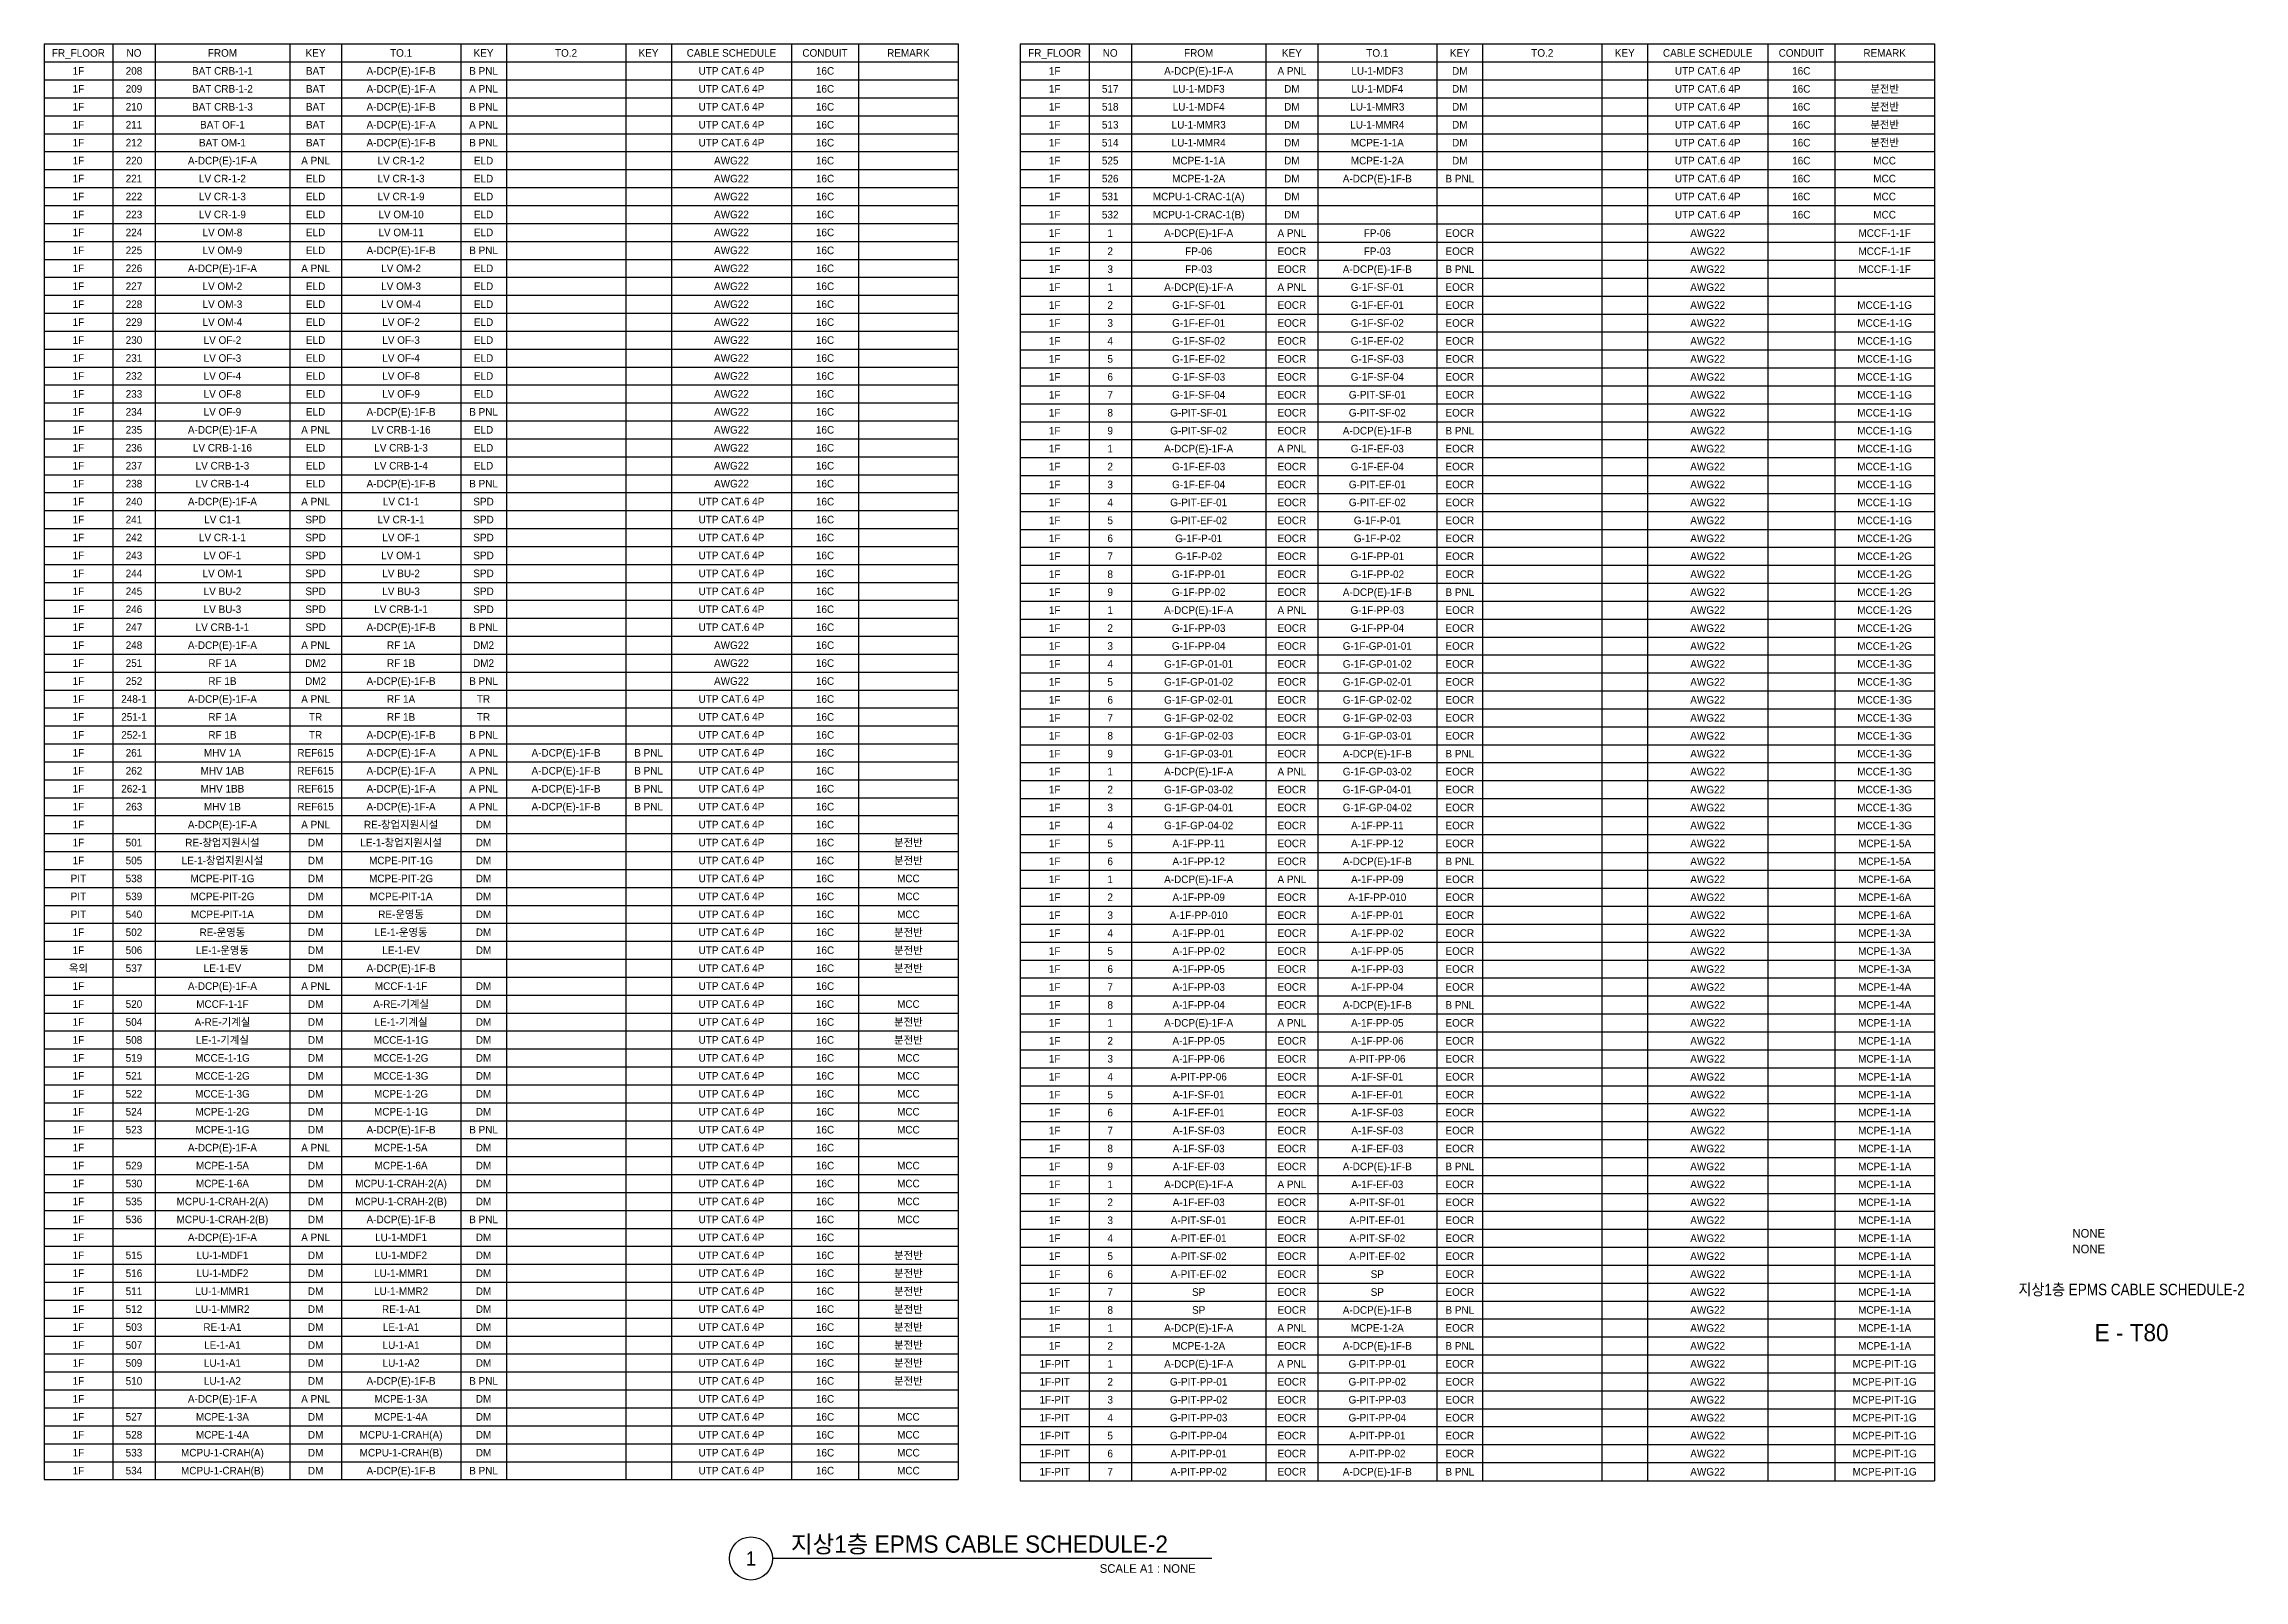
# Model space of a CAD drawing. Header units: millimetres. Extents: x 89450 to 753248, y -530175 to 1209785.
# Drawn here: x 638407 to 753244, y -351975 to -271775 of the extents above; entities that cross this region are included whole.
import ezdxf
from ezdxf.enums import TextEntityAlignment as Align

# ---------------------------------------------------------------- set-up
doc = ezdxf.new("R2010")
doc.units = ezdxf.units.MM
doc.header["$LTSCALE"] = 150
for name, color, linetype in [('-----29 Cable Schedule', 1, 'Continuous'), ('-----30 Text', 2, 'Continuous'), ('-----41 Drawing Title', 2, 'Continuous'), ('-----42 Drawing Number', 2, 'Continuous'), ('-----43 Drawing Scale', 3, 'Continuous')]:
    doc.layers.add(name, color=color, linetype=linetype)
doc.styles.add('ELEC', font='')
doc.styles.get('ELEC').set_extended_font_data('Dotum')

msp = doc.modelspace()

# ---------------------------------------------------------------- texts
at = {"layer": '-----30 Text', "style": 'ELEC'}
for s, height, p in [('FR_FLOOR', 396.6, (640203, -272243)), ('NO', 396.6, (643103, -272243)), ('FROM', 396.6, (647721, -272243)), ('KEY', 396.6, (652584, -272243)), ('TO.1', 396.6, (657046, -272243)), ('KEY', 396.6, (661351, -272243)), ('TO.2', 396.6, (665657, -272243)), ('KEY', 396.6, (669963, -272243)), ('CABLE SCHEDULE', 396.6, (674291, -272243)), ('CONDUIT', 396.6, (679176, -272243)), ('REMARK', 396.6, (683527, -272243)), ('FR_FLOOR', 396.6, (691161, -272243)), ('NO', 396.6, (694061, -272243)), ('FROM', 396.6, (698679, -272243)), ('KEY', 396.6, (703543, -272243)), ('TO.1', 396.6, (708004, -272243)), ('KEY', 396.6, (712310, -272243)), ('TO.2', 396.6, (716616, -272243)), ('KEY', 396.6, (720921, -272243)), ('CABLE SCHEDULE', 396.6, (725249, -272243)), ('CONDUIT', 396.6, (730135, -272243)), ('REMARK', 396.6, (734485, -272243)), ('1F', 396.6, (640203, -273180)), ('208', 396.6, (643103, -273180)), ('BAT CRB-1-1', 396.6, (647721, -273180)), ('BAT', 396.6, (652584, -273180)), ('A-DCP(E)-1F-B', 396.6, (657046, -273180)), ('B PNL', 396.6, (661351, -273180)), ('UTP CAT.6 4P', 396.6, (674291, -273180)), ('16C', 396.6, (679176, -273180)), ('1F', 396.6, (691161, -273180)), ('A-DCP(E)-1F-A', 396.6, (698679, -273180)), ('A PNL', 396.6, (703543, -273180)), ('LU-1-MDF3', 396.6, (708004, -273180)), ('DM', 396.6, (712310, -273180)), ('UTP CAT.6 4P', 396.6, (725249, -273180)), ('16C', 396.6, (730135, -273180)), ('1F', 396.6, (640203, -274117)), ('209', 396.6, (643103, -274117)), ('BAT CRB-1-2', 396.6, (647721, -274117)), ('BAT', 396.6, (652584, -274117)), ('A-DCP(E)-1F-A', 396.6, (657046, -274117)), ('A PNL', 396.6, (661351, -274117)), ('UTP CAT.6 4P', 396.6, (674291, -274117)), ('16C', 396.6, (679176, -274117)), ('1F', 396.6, (691161, -274117)), ('517', 396.6, (694061, -274117)), ('LU-1-MDF3', 396.6, (698679, -274117)), ('DM', 396.6, (703543, -274117)), ('LU-1-MDF4', 396.6, (708004, -274117)), ('DM', 396.6, (712310, -274117)), ('UTP CAT.6 4P', 396.6, (725249, -274117)), ('16C', 396.6, (730135, -274117)), ('분전반', 396.6, (734485, -274117)), ('1F', 396.6, (640203, -275054)), ('210', 396.6, (643103, -275054)), ('BAT CRB-1-3', 396.6, (647721, -275054)), ('BAT', 396.6, (652584, -275054)), ('A-DCP(E)-1F-B', 396.6, (657046, -275054)), ('B PNL', 396.6, (661351, -275054)), ('UTP CAT.6 4P', 396.6, (674291, -275054)), ('16C', 396.6, (679176, -275054)), ('1F', 396.6, (691161, -275054)), ('518', 396.6, (694061, -275054)), ('LU-1-MDF4', 396.6, (698679, -275054)), ('DM', 396.6, (703543, -275054)), ('LU-1-MMR3', 396.6, (708004, -275054)), ('DM', 396.6, (712310, -275054)), ('UTP CAT.6 4P', 396.6, (725249, -275054)), ('16C', 396.6, (730135, -275054)), ('분전반', 396.6, (734485, -275054)), ('1F', 396.6, (640203, -275991)), ('1F', 396.6, (640203, -276928)), ('211', 396.6, (643103, -275991)), ('212', 396.6, (643103, -276928)), ('BAT OM-1', 396.6, (647721, -276928)), ('BAT OF-1', 396.6, (647721, -275991)), ('BAT', 396.6, (652584, -275991)), ('BAT', 396.6, (652584, -276928)), ('A-DCP(E)-1F-A', 396.6, (657046, -275991)), ('A-DCP(E)-1F-B', 396.6, (657046, -276928)), ('A PNL', 396.6, (661351, -275991)), ('B PNL', 396.6, (661351, -276928)), ('UTP CAT.6 4P', 396.6, (674291, -275991)), ('UTP CAT.6 4P', 396.6, (674291, -276928)), ('16C', 396.6, (679176, -275991)), ('16C', 396.6, (679176, -276928)), ('1F', 396.6, (691161, -275991)), ('1F', 396.6, (691161, -276928)), ('513', 396.6, (694061, -275991)), ('514', 396.6, (694061, -276928)), ('LU-1-MMR3', 396.6, (698679, -275991)), ('LU-1-MMR4', 396.6, (698679, -276928)), ('DM', 396.6, (703543, -275991)), ('DM', 396.6, (703543, -276928)), ('LU-1-MMR4', 396.6, (708004, -275991)), ('MCPE-1-1A', 396.6, (708004, -276928)), ('DM', 396.6, (712310, -275991)), ('DM', 396.6, (712310, -276928)), ('UTP CAT.6 4P', 396.6, (725249, -275991)), ('UTP CAT.6 4P', 396.6, (725249, -276928)), ('16C', 396.6, (730135, -275991)), ('16C', 396.6, (730135, -276928)), ('분전반', 396.6, (734485, -275991)), ('분전반', 396.6, (734485, -276928)), ('1F', 396.6, (640203, -277865)), ('220', 396.6, (643103, -277865)), ('A-DCP(E)-1F-A', 396.6, (647721, -277865)), ('A PNL', 396.6, (652584, -277865)), ('LV CR-1-2', 396.6, (657046, -277865)), ('ELD', 396.6, (661351, -277865)), ('AWG22', 396.6, (674291, -277865)), ('16C', 396.6, (679176, -277865)), ('1F', 396.6, (691161, -277865)), ('525', 396.6, (694061, -277865)), ('MCPE-1-1A', 396.6, (698679, -277865)), ('DM', 396.6, (703543, -277865)), ('MCPE-1-2A', 396.6, (708004, -277865)), ('DM', 396.6, (712310, -277865)), ('UTP CAT.6 4P', 396.6, (725249, -277865)), ('16C', 396.6, (730135, -277865)), ('MCC', 396.6, (734485, -277865)), ('1F', 396.6, (640203, -278802)), ('221', 396.6, (643103, -278802)), ('LV CR-1-2', 396.6, (647721, -278802)), ('ELD', 396.6, (652584, -278802)), ('LV CR-1-3', 396.6, (657046, -278802)), ('ELD', 396.6, (661351, -278802)), ('AWG22', 396.6, (674291, -278802)), ('16C', 396.6, (679176, -278802)), ('1F', 396.6, (691161, -278802)), ('526', 396.6, (694061, -278802)), ('MCPE-1-2A', 396.6, (698679, -278802)), ('DM', 396.6, (703543, -278802)), ('A-DCP(E)-1F-B', 396.6, (708004, -278802)), ('B PNL', 396.6, (712310, -278802)), ('UTP CAT.6 4P', 396.6, (725249, -278802)), ('16C', 396.6, (730135, -278802)), ('MCC', 396.6, (734485, -278802)), ('1F', 396.6, (640203, -279739)), ('222', 396.6, (643103, -279739)), ('LV CR-1-3', 396.6, (647721, -279739)), ('ELD', 396.6, (652584, -279739)), ('LV CR-1-9', 396.6, (657046, -279739)), ('ELD', 396.6, (661351, -279739)), ('AWG22', 396.6, (674291, -279739)), ('16C', 396.6, (679176, -279739)), ('1F', 396.6, (691161, -279739)), ('531', 396.6, (694061, -279739)), ('MCPU-1-CRAC-1(A)', 396.6, (698679, -279739)), ('DM', 396.6, (703543, -279739)), ('UTP CAT.6 4P', 396.6, (725249, -279739)), ('16C', 396.6, (730135, -279739)), ('MCC', 396.6, (734485, -279739)), ('1F', 396.6, (640203, -280676)), ('223', 396.6, (643103, -280676)), ('LV CR-1-9', 396.6, (647721, -280676)), ('ELD', 396.6, (652584, -280676)), ('LV OM-10', 396.6, (657046, -280676)), ('ELD', 396.6, (661351, -280676)), ('AWG22', 396.6, (674291, -280676)), ('16C', 396.6, (679176, -280676)), ('1F', 396.6, (691161, -280687)), ('532', 396.6, (694061, -280687)), ('MCPU-1-CRAC-1(B)', 396.6, (698679, -280687)), ('DM', 396.6, (703543, -280687)), ('UTP CAT.6 4P', 396.6, (725249, -280687)), ('16C', 396.6, (730135, -280687)), ('MCC', 396.6, (734485, -280687)), ('1F', 396.6, (640203, -281613)), ('1F', 396.6, (640203, -282550)), ('224', 396.6, (643103, -281613)), ('225', 396.6, (643103, -282550)), ('LV OM-8', 396.6, (647721, -281613)), ('LV OM-9', 396.6, (647721, -282550)), ('ELD', 396.6, (652584, -281613)), ('ELD', 396.6, (652584, -282550)), ('A-DCP(E)-1F-B', 396.6, (657046, -282550)), ('LV OM-11', 396.6, (657046, -281613)), ('B PNL', 396.6, (661351, -282550)), ('ELD', 396.6, (661351, -281613)), ('AWG22', 396.6, (674291, -281613)), ('AWG22', 396.6, (674291, -282550)), ('16C', 396.6, (679176, -281613)), ('16C', 396.6, (679176, -282550)), ('1F', 396.6, (691161, -281647)), ('1F', 396.6, (691161, -282595)), ('2', 397, (694061, -282595)), ('1', 397, (694061, -281647)), ('A-DCP(E)-1F-A', 396.6, (698679, -281647)), ('FP-06', 396.6, (698679, -282595)), ('A PNL', 396.6, (703543, -281647)), ('EOCR', 396.6, (703543, -282595)), ('FP-06', 396.6, (708004, -281647)), ('FP-03', 396.6, (708004, -282595)), ('EOCR', 396.6, (712310, -281647)), ('EOCR', 396.6, (712310, -282595)), ('AWG22', 396.6, (725249, -281647)), ('AWG22', 396.6, (725249, -282595)), ('MCCF-1-1F', 396.6, (734485, -281647)), ('MCCF-1-1F', 396.6, (734485, -282595)), ('1F', 396.6, (640203, -283487)), ('226', 396.6, (643103, -283487)), ('A-DCP(E)-1F-A', 396.6, (647721, -283487)), ('A PNL', 396.6, (652584, -283487)), ('LV OM-2', 396.6, (657046, -283487)), ('ELD', 396.6, (661351, -283487)), ('AWG22', 396.6, (674291, -283487)), ('16C', 396.6, (679176, -283487)), ('1F', 396.6, (691161, -283532)), ('3', 397, (694061, -283532)), ('FP-03', 396.6, (698679, -283532)), ('EOCR', 396.6, (703543, -283532)), ('A-DCP(E)-1F-B', 396.6, (708004, -283532)), ('B PNL', 396.6, (712310, -283532)), ('AWG22', 396.6, (725249, -283532)), ('MCCF-1-1F', 396.6, (734485, -283532)), ('1F', 396.6, (640203, -284424)), ('227', 396.6, (643103, -284424)), ('LV OM-2', 396.6, (647721, -284424)), ('ELD', 396.6, (652584, -284424)), ('LV OM-3', 396.6, (657046, -284424)), ('ELD', 396.6, (661351, -284424)), ('AWG22', 396.6, (674291, -284424)), ('16C', 396.6, (679176, -284424)), ('1F', 396.6, (691161, -284469)), ('1', 397, (694061, -284469)), ('A-DCP(E)-1F-A', 396.6, (698679, -284469)), ('A PNL', 396.6, (703543, -284469)), ('G-1F-SF-01', 396.6, (708004, -284469)), ('EOCR', 396.6, (712310, -284469)), ('AWG22', 396.6, (725249, -284469)), ('1F', 396.6, (640203, -285361)), ('228', 396.6, (643103, -285361)), ('LV OM-3', 396.6, (647721, -285361)), ('ELD', 396.6, (652584, -285361)), ('LV OM-4', 396.6, (657046, -285361)), ('ELD', 396.6, (661351, -285361)), ('AWG22', 396.6, (674291, -285361)), ('16C', 396.6, (679176, -285361)), ('1F', 396.6, (691161, -285406)), ('2', 397, (694061, -285406)), ('G-1F-SF-01', 396.6, (698679, -285406)), ('EOCR', 396.6, (703543, -285406)), ('G-1F-EF-01', 396.6, (708004, -285406)), ('EOCR', 396.6, (712310, -285406)), ('AWG22', 396.6, (725249, -285406)), ('MCCE-1-1G', 396.6, (734485, -285406)), ('1F', 396.6, (640203, -286298)), ('1F', 396.6, (640203, -287235)), ('229', 396.6, (643103, -286298)), ('230', 396.6, (643103, -287235)), ('LV OM-4', 396.6, (647721, -286298)), ('LV OF-2', 396.6, (647721, -287235)), ('ELD', 396.6, (652584, -286298)), ('ELD', 396.6, (652584, -287235)), ('LV OF-2', 396.6, (657046, -286298)), ('LV OF-3', 396.6, (657046, -287235)), ('ELD', 396.6, (661351, -286298)), ('ELD', 396.6, (661351, -287235)), ('AWG22', 396.6, (674291, -286298)), ('AWG22', 396.6, (674291, -287235)), ('16C', 396.6, (679176, -286298)), ('16C', 396.6, (679176, -287235)), ('1F', 396.6, (691161, -286343)), ('1F', 396.6, (691161, -287280)), ('4', 397, (694061, -287280)), ('3', 397, (694061, -286343)), ('G-1F-EF-01', 396.6, (698679, -286343)), ('G-1F-SF-02', 396.6, (698679, -287280)), ('EOCR', 396.6, (703543, -286343)), ('EOCR', 396.6, (703543, -287280)), ('G-1F-SF-02', 396.6, (708004, -286343)), ('G-1F-EF-02', 396.6, (708004, -287280)), ('EOCR', 396.6, (712310, -286343)), ('EOCR', 396.6, (712310, -287280)), ('AWG22', 396.6, (725249, -286343)), ('AWG22', 396.6, (725249, -287280)), ('MCCE-1-1G', 396.6, (734485, -286343)), ('MCCE-1-1G', 396.6, (734485, -287280)), ('1F', 396.6, (640203, -288172)), ('231', 396.6, (643103, -288172)), ('LV OF-3', 396.6, (647721, -288172)), ('ELD', 396.6, (652584, -288172)), ('LV OF-4', 396.6, (657046, -288172)), ('ELD', 396.6, (661351, -288172)), ('AWG22', 396.6, (674291, -288172)), ('16C', 396.6, (679176, -288172)), ('1F', 396.6, (691161, -288217)), ('5', 397, (694061, -288217)), ('G-1F-EF-02', 396.6, (698679, -288217)), ('EOCR', 396.6, (703543, -288217)), ('G-1F-SF-03', 396.6, (708004, -288217)), ('EOCR', 396.6, (712310, -288217)), ('AWG22', 396.6, (725249, -288217)), ('MCCE-1-1G', 396.6, (734485, -288217)), ('1F', 396.6, (640203, -289109)), ('232', 396.6, (643103, -289109)), ('LV OF-4', 396.6, (647721, -289109)), ('ELD', 396.6, (652584, -289109)), ('LV OF-8', 396.6, (657046, -289109)), ('ELD', 396.6, (661351, -289109)), ('AWG22', 396.6, (674291, -289109)), ('16C', 396.6, (679176, -289109)), ('1F', 396.6, (691161, -289154)), ('6', 397, (694061, -289154)), ('G-1F-SF-03', 396.6, (698679, -289154)), ('EOCR', 396.6, (703543, -289154)), ('G-1F-SF-04', 396.6, (708004, -289154)), ('EOCR', 396.6, (712310, -289154)), ('AWG22', 396.6, (725249, -289154)), ('MCCE-1-1G', 396.6, (734485, -289154)), ('1F', 396.6, (640203, -290046)), ('233', 396.6, (643103, -290046)), ('LV OF-8', 396.6, (647721, -290046)), ('ELD', 396.6, (652584, -290046)), ('LV OF-9', 396.6, (657046, -290046)), ('ELD', 396.6, (661351, -290046)), ('AWG22', 396.6, (674291, -290046)), ('16C', 396.6, (679176, -290046)), ('1F', 396.6, (691161, -290091)), ('7', 397, (694061, -290091)), ('G-1F-SF-04', 396.6, (698679, -290091)), ('EOCR', 396.6, (703543, -290091)), ('G-PIT-SF-01', 396.6, (708004, -290091)), ('EOCR', 396.6, (712310, -290091)), ('AWG22', 396.6, (725249, -290091)), ('MCCE-1-1G', 396.6, (734485, -290091)), ('1F', 396.6, (640203, -290983)), ('234', 396.6, (643103, -290983)), ('LV OF-9', 396.6, (647721, -290983)), ('ELD', 396.6, (652584, -290983)), ('A-DCP(E)-1F-B', 396.6, (657046, -290983)), ('B PNL', 396.6, (661351, -290983)), ('AWG22', 396.6, (674291, -290983)), ('16C', 396.6, (679176, -290983)), ('1F', 396.6, (691161, -291028)), ('8', 397, (694061, -291028)), ('G-PIT-SF-01', 396.6, (698679, -291028)), ('EOCR', 396.6, (703543, -291028)), ('G-PIT-SF-02', 396.6, (708004, -291028)), ('EOCR', 396.6, (712310, -291028)), ('AWG22', 396.6, (725249, -291028)), ('MCCE-1-1G', 396.6, (734485, -291028)), ('1F', 396.6, (640203, -291920)), ('1F', 396.6, (640203, -292857)), ('235', 396.6, (643103, -291920)), ('236', 396.6, (643103, -292857)), ('A-DCP(E)-1F-A', 396.6, (647721, -291920)), ('LV CRB-1-16', 396.6, (647721, -292857)), ('A PNL', 396.6, (652584, -291920)), ('ELD', 396.6, (652584, -292857)), ('LV CRB-1-16', 396.6, (657046, -291920)), ('LV CRB-1-3', 396.6, (657046, -292857)), ('ELD', 396.6, (661351, -291920)), ('ELD', 396.6, (661351, -292857)), ('AWG22', 396.6, (674291, -291920)), ('AWG22', 396.6, (674291, -292857)), ('16C', 396.6, (679176, -291920)), ('16C', 396.6, (679176, -292857)), ('1F', 396.6, (691161, -291965)), ('1F', 396.6, (691161, -292902)), ('9', 397, (694061, -291965)), ('1', 397, (694061, -292902)), ('A-DCP(E)-1F-A', 396.6, (698679, -292902)), ('G-PIT-SF-02', 396.6, (698679, -291965)), ('A PNL', 396.6, (703543, -292902)), ('EOCR', 396.6, (703543, -291965)), ('A-DCP(E)-1F-B', 396.6, (708004, -291965)), ('G-1F-EF-03', 396.6, (708004, -292902)), ('B PNL', 396.6, (712310, -291965)), ('EOCR', 396.6, (712310, -292902)), ('AWG22', 396.6, (725249, -291965)), ('AWG22', 396.6, (725249, -292902)), ('MCCE-1-1G', 396.6, (734485, -291965)), ('MCCE-1-1G', 396.6, (734485, -292902)), ('1F', 396.6, (640203, -293794)), ('237', 396.6, (643103, -293794)), ('LV CRB-1-3', 396.6, (647721, -293794)), ('ELD', 396.6, (652584, -293794)), ('LV CRB-1-4', 396.6, (657046, -293794)), ('ELD', 396.6, (661351, -293794)), ('AWG22', 396.6, (674291, -293794)), ('16C', 396.6, (679176, -293794)), ('1F', 396.6, (691161, -293839)), ('2', 397, (694061, -293839)), ('G-1F-EF-03', 396.6, (698679, -293839)), ('EOCR', 396.6, (703543, -293839)), ('G-1F-EF-04', 396.6, (708004, -293839)), ('EOCR', 396.6, (712310, -293839)), ('AWG22', 396.6, (725249, -293839)), ('MCCE-1-1G', 396.6, (734485, -293839)), ('1F', 396.6, (640203, -294731)), ('238', 396.6, (643103, -294731)), ('LV CRB-1-4', 396.6, (647721, -294731)), ('ELD', 396.6, (652584, -294731)), ('A-DCP(E)-1F-B', 396.6, (657046, -294731)), ('B PNL', 396.6, (661351, -294731)), ('AWG22', 396.6, (674291, -294731)), ('16C', 396.6, (679176, -294731)), ('1F', 396.6, (691161, -294775)), ('3', 397, (694061, -294775)), ('G-1F-EF-04', 396.6, (698679, -294775)), ('EOCR', 396.6, (703543, -294775)), ('G-PIT-EF-01', 396.6, (708004, -294775)), ('EOCR', 396.6, (712310, -294775)), ('AWG22', 396.6, (725249, -294775)), ('MCCE-1-1G', 396.6, (734485, -294775)), ('1F', 396.6, (640203, -295668)), ('240', 396.6, (643103, -295668)), ('A-DCP(E)-1F-A', 396.6, (647721, -295668)), ('A PNL', 396.6, (652584, -295668)), ('LV C1-1', 396.6, (657046, -295668)), ('SPD', 396.6, (661351, -295668)), ('UTP CAT.6 4P', 396.6, (674291, -295668)), ('16C', 396.6, (679176, -295668)), ('1F', 396.6, (691161, -295712)), ('4', 397, (694061, -295712)), ('G-PIT-EF-01', 396.6, (698679, -295712)), ('EOCR', 396.6, (703543, -295712)), ('G-PIT-EF-02', 396.6, (708004, -295712)), ('EOCR', 396.6, (712310, -295712)), ('AWG22', 396.6, (725249, -295712)), ('MCCE-1-1G', 396.6, (734485, -295712)), ('1F', 396.6, (640203, -296605)), ('1F', 396.6, (640203, -297542)), ('241', 396.6, (643103, -296605)), ('242', 396.6, (643103, -297542)), ('LV CR-1-1', 396.6, (647721, -297542)), ('LV C1-1', 396.6, (647721, -296605)), ('SPD', 396.6, (652584, -296605)), ('SPD', 396.6, (652584, -297542)), ('LV CR-1-1', 396.6, (657046, -296605)), ('LV OF-1', 396.6, (657046, -297542)), ('SPD', 396.6, (661351, -296605)), ('SPD', 396.6, (661351, -297542)), ('UTP CAT.6 4P', 396.6, (674291, -296605)), ('UTP CAT.6 4P', 396.6, (674291, -297542)), ('16C', 396.6, (679176, -296605)), ('16C', 396.6, (679176, -297542)), ('1F', 396.6, (691161, -296649)), ('1F', 396.6, (691161, -297586)), ('5', 397, (694061, -296649)), ('6', 397, (694061, -297586)), ('G-PIT-EF-02', 396.6, (698679, -296649)), ('G-1F-P-01', 396.6, (698679, -297586)), ('EOCR', 396.6, (703543, -296649)), ('EOCR', 396.6, (703543, -297586)), ('G-1F-P-01', 396.6, (708004, -296649)), ('G-1F-P-02', 396.6, (708004, -297586)), ('EOCR', 396.6, (712310, -296649)), ('EOCR', 396.6, (712310, -297586)), ('AWG22', 396.6, (725249, -296649)), ('AWG22', 396.6, (725249, -297586)), ('MCCE-1-1G', 396.6, (734485, -296649)), ('MCCE-1-2G', 396.6, (734485, -297586)), ('1F', 396.6, (640203, -298479)), ('243', 396.6, (643103, -298479)), ('LV OF-1', 396.6, (647721, -298479)), ('SPD', 396.6, (652584, -298479)), ('LV OM-1', 396.6, (657046, -298479)), ('SPD', 396.6, (661351, -298479)), ('UTP CAT.6 4P', 396.6, (674291, -298479)), ('16C', 396.6, (679176, -298479)), ('1F', 396.6, (691161, -298523)), ('7', 397, (694061, -298523)), ('G-1F-P-02', 396.6, (698679, -298523)), ('EOCR', 396.6, (703543, -298523)), ('G-1F-PP-01', 396.6, (708004, -298523)), ('EOCR', 396.6, (712310, -298523)), ('AWG22', 396.6, (725249, -298523)), ('MCCE-1-2G', 396.6, (734485, -298523)), ('1F', 396.6, (640203, -299416)), ('244', 396.6, (643103, -299416)), ('LV OM-1', 396.6, (647721, -299416)), ('SPD', 396.6, (652584, -299416)), ('LV BU-2', 396.6, (657046, -299416)), ('SPD', 396.6, (661351, -299416)), ('UTP CAT.6 4P', 396.6, (674291, -299416)), ('16C', 396.6, (679176, -299416)), ('1F', 396.6, (691161, -299460)), ('8', 397, (694061, -299460)), ('G-1F-PP-01', 396.6, (698679, -299460)), ('EOCR', 396.6, (703543, -299460)), ('G-1F-PP-02', 396.6, (708004, -299460)), ('EOCR', 396.6, (712310, -299460)), ('AWG22', 396.6, (725249, -299460)), ('MCCE-1-2G', 396.6, (734485, -299460)), ('1F', 396.6, (640203, -300353)), ('245', 396.6, (643103, -300353)), ('LV BU-2', 396.6, (647721, -300353)), ('SPD', 396.6, (652584, -300353)), ('LV BU-3', 396.6, (657046, -300353)), ('SPD', 396.6, (661351, -300353)), ('UTP CAT.6 4P', 396.6, (674291, -300353)), ('16C', 396.6, (679176, -300353)), ('1F', 396.6, (691161, -300397)), ('9', 397, (694061, -300397)), ('G-1F-PP-02', 396.6, (698679, -300397)), ('EOCR', 396.6, (703543, -300397)), ('A-DCP(E)-1F-B', 396.6, (708004, -300397)), ('B PNL', 396.6, (712310, -300397)), ('AWG22', 396.6, (725249, -300397)), ('MCCE-1-2G', 396.6, (734485, -300397)), ('1F', 396.6, (640203, -301290)), ('246', 396.6, (643103, -301290)), ('LV BU-3', 396.6, (647721, -301290)), ('SPD', 396.6, (652584, -301290)), ('A-DCP(E)-1F-B', 396.6, (657046, -302227)), ('LV CRB-1-1', 396.6, (657046, -301290)), ('SPD', 396.6, (661351, -301290)), ('UTP CAT.6 4P', 396.6, (674291, -301290)), ('16C', 396.6, (679176, -301290)), ('1F', 396.6, (691161, -301334)), ('1', 397, (694061, -301334)), ('A-DCP(E)-1F-A', 396.6, (698679, -301334)), ('A PNL', 396.6, (703543, -301334)), ('G-1F-PP-03', 396.6, (708004, -301334)), ('EOCR', 396.6, (712310, -301334)), ('AWG22', 396.6, (725249, -301334)), ('MCCE-1-2G', 396.6, (734485, -301334)), ('1F', 396.6, (640203, -302227)), ('1F', 396.6, (640203, -303164)), ('247', 396.6, (643103, -302227)), ('248', 396.6, (643103, -303164)), ('A-DCP(E)-1F-A', 396.6, (647721, -303164)), ('LV CRB-1-1', 396.6, (647721, -302227)), ('A PNL', 396.6, (652584, -303164)), ('SPD', 396.6, (652584, -302227)), ('RF 1A', 396.6, (657046, -303164)), ('B PNL', 396.6, (661351, -302227)), ('DM2', 396.6, (661351, -303164)), ('UTP CAT.6 4P', 396.6, (674291, -302227)), ('AWG22', 396.6, (674291, -303164)), ('16C', 396.6, (679176, -302227)), ('16C', 396.6, (679176, -303164)), ('1F', 396.6, (691161, -302271)), ('1F', 396.6, (691161, -303208)), ('3', 397, (694061, -303208)), ('2', 397, (694061, -302271)), ('G-1F-PP-03', 396.6, (698679, -302271)), ('G-1F-PP-04', 396.6, (698679, -303208)), ('EOCR', 396.6, (703543, -302271)), ('EOCR', 396.6, (703543, -303208)), ('G-1F-GP-01-01', 396.6, (708004, -303208)), ('G-1F-PP-04', 396.6, (708004, -302271)), ('EOCR', 396.6, (712310, -302271)), ('EOCR', 396.6, (712310, -303208)), ('AWG22', 396.6, (725249, -302271)), ('AWG22', 396.6, (725249, -303208)), ('MCCE-1-2G', 396.6, (734485, -302271)), ('MCCE-1-2G', 396.6, (734485, -303208)), ('1F', 396.6, (640203, -304101)), ('251', 396.6, (643103, -304101)), ('RF 1A', 396.6, (647721, -304101)), ('DM2', 396.6, (652584, -304101)), ('RF 1B', 396.6, (657046, -304101)), ('DM2', 396.6, (661351, -304101)), ('AWG22', 396.6, (674291, -304101)), ('16C', 396.6, (679176, -304101)), ('1F', 396.6, (691161, -304145)), ('4', 397, (694061, -304145)), ('G-1F-GP-01-01', 396.6, (698679, -304145)), ('EOCR', 396.6, (703543, -304145)), ('G-1F-GP-01-02', 396.6, (708004, -304145)), ('EOCR', 396.6, (712310, -304145)), ('AWG22', 396.6, (725249, -304145)), ('MCCE-1-3G', 396.6, (734485, -304145)), ('1F', 396.6, (640203, -305038)), ('252', 396.6, (643103, -305038)), ('RF 1B', 396.6, (647721, -305038)), ('DM2', 396.6, (652584, -305038)), ('A-DCP(E)-1F-B', 396.6, (657046, -305038)), ('B PNL', 396.6, (661351, -305038)), ('AWG22', 396.6, (674291, -305038)), ('16C', 396.6, (679176, -305038)), ('1F', 396.6, (691161, -305082)), ('5', 397, (694061, -305082)), ('G-1F-GP-01-02', 396.6, (698679, -305082)), ('EOCR', 396.6, (703543, -305082)), ('G-1F-GP-02-01', 396.6, (708004, -305082)), ('EOCR', 396.6, (712310, -305082)), ('AWG22', 396.6, (725249, -305082)), ('MCCE-1-3G', 396.6, (734485, -305082)), ('1F', 396.6, (640203, -305975)), ('248-1', 396.6, (643103, -305975)), ('A-DCP(E)-1F-A', 396.6, (647721, -305975)), ('A PNL', 396.6, (652584, -305975)), ('RF 1A', 396.6, (657046, -305975)), ('TR', 396.6, (661351, -305975)), ('UTP CAT.6 4P', 396.6, (674291, -305975)), ('16C', 396.6, (679176, -305975)), ('1F', 396.6, (691161, -306019)), ('6', 397, (694061, -306019)), ('G-1F-GP-02-01', 396.6, (698679, -306019)), ('EOCR', 396.6, (703543, -306019)), ('G-1F-GP-02-02', 396.6, (708004, -306019)), ('EOCR', 396.6, (712310, -306019)), ('AWG22', 396.6, (725249, -306019)), ('MCCE-1-3G', 396.6, (734485, -306019)), ('1F', 396.6, (640203, -306912)), ('1F', 396.6, (640203, -307849)), ('251-1', 396.6, (643103, -306912)), ('252-1', 396.6, (643103, -307849)), ('RF 1A', 396.6, (647721, -306912)), ('RF 1B', 396.6, (647721, -307849)), ('TR', 396.6, (652584, -306912)), ('TR', 396.6, (652584, -307849)), ('A-DCP(E)-1F-B', 396.6, (657046, -307849)), ('RF 1B', 396.6, (657046, -306912)), ('B PNL', 396.6, (661351, -307849)), ('TR', 396.6, (661351, -306912)), ('UTP CAT.6 4P', 396.6, (674291, -306912)), ('UTP CAT.6 4P', 396.6, (674291, -307849)), ('16C', 396.6, (679176, -306912)), ('16C', 396.6, (679176, -307849)), ('1F', 396.6, (691161, -306956)), ('1F', 396.6, (691161, -307893)), ('8', 397, (694061, -307893)), ('7', 397, (694061, -306956)), ('G-1F-GP-02-02', 396.6, (698679, -306956)), ('G-1F-GP-02-03', 396.6, (698679, -307893)), ('EOCR', 396.6, (703543, -306956)), ('EOCR', 396.6, (703543, -307893)), ('G-1F-GP-02-03', 396.6, (708004, -306956)), ('G-1F-GP-03-01', 396.6, (708004, -307893)), ('EOCR', 396.6, (712310, -306956)), ('EOCR', 396.6, (712310, -307893)), ('AWG22', 396.6, (725249, -306956)), ('AWG22', 396.6, (725249, -307893)), ('MCCE-1-3G', 396.6, (734485, -306956)), ('MCCE-1-3G', 396.6, (734485, -307893)), ('1F', 396.6, (640203, -308785)), ('261', 396.6, (643103, -308785)), ('MHV 1A', 396.6, (647721, -308785)), ('REF615', 396.6, (652584, -308785)), ('A-DCP(E)-1F-A', 396.6, (657046, -308785)), ('A PNL', 396.6, (661351, -308785)), ('A-DCP(E)-1F-B', 396.6, (665657, -308785)), ('B PNL', 396.6, (669963, -308785)), ('UTP CAT.6 4P', 396.6, (674291, -308785)), ('16C', 396.6, (679176, -308785)), ('1F', 396.6, (691161, -308830)), ('9', 397, (694061, -308830)), ('G-1F-GP-03-01', 396.6, (698679, -308830)), ('EOCR', 396.6, (703543, -308830)), ('A-DCP(E)-1F-B', 396.6, (708004, -308830)), ('B PNL', 396.6, (712310, -308830)), ('AWG22', 396.6, (725249, -308830)), ('MCCE-1-3G', 396.6, (734485, -308830)), ('1F', 396.6, (640203, -309722)), ('262', 396.6, (643103, -309722)), ('MHV 1AB', 396.6, (647721, -309722)), ('REF615', 396.6, (652584, -309722)), ('A-DCP(E)-1F-A', 396.6, (657046, -309722)), ('A PNL', 396.6, (661351, -309722)), ('A-DCP(E)-1F-B', 396.6, (665657, -309722)), ('B PNL', 396.6, (669963, -309722)), ('UTP CAT.6 4P', 396.6, (674291, -309722)), ('16C', 396.6, (679176, -309722)), ('1F', 396.6, (691161, -309767)), ('1', 397, (694061, -309767)), ('A-DCP(E)-1F-A', 396.6, (698679, -309767)), ('A PNL', 396.6, (703543, -309767)), ('G-1F-GP-03-02', 396.6, (708004, -309767)), ('EOCR', 396.6, (712310, -309767)), ('AWG22', 396.6, (725249, -309767)), ('MCCE-1-3G', 396.6, (734485, -309767)), ('1F', 396.6, (640203, -310659)), ('262-1', 396.6, (643103, -310659)), ('MHV 1BB', 396.6, (647721, -310659)), ('REF615', 396.6, (652584, -310659)), ('A-DCP(E)-1F-A', 396.6, (657046, -310659)), ('A PNL', 396.6, (661351, -310659)), ('A-DCP(E)-1F-B', 396.6, (665657, -310659)), ('B PNL', 396.6, (669963, -310659)), ('UTP CAT.6 4P', 396.6, (674291, -310659)), ('16C', 396.6, (679176, -310659)), ('1F', 396.6, (691161, -310704)), ('2', 397, (694061, -310704)), ('G-1F-GP-03-02', 396.6, (698679, -310704)), ('EOCR', 396.6, (703543, -310704)), ('G-1F-GP-04-01', 396.6, (708004, -310704)), ('EOCR', 396.6, (712310, -310704)), ('AWG22', 396.6, (725249, -310704)), ('MCCE-1-3G', 396.6, (734485, -310704)), ('1F', 396.6, (640203, -311596)), ('1F', 396.6, (640203, -312533)), ('263', 396.6, (643103, -311596)), ('A-DCP(E)-1F-A', 396.6, (647721, -312533)), ('MHV 1B', 396.6, (647721, -311596)), ('REF615', 396.6, (652584, -311596)), ('A PNL', 396.6, (652584, -312533)), ('RE-창업지원시설', 396.6, (657046, -312533)), ('A-DCP(E)-1F-A', 396.6, (657046, -311596)), ('A PNL', 396.6, (661351, -311596)), ('DM', 396.6, (661351, -312533)), ('A-DCP(E)-1F-B', 396.6, (665657, -311596)), ('B PNL', 396.6, (669963, -311596)), ('UTP CAT.6 4P', 396.6, (674291, -311596)), ('UTP CAT.6 4P', 396.6, (674291, -312533)), ('16C', 396.6, (679176, -311596)), ('16C', 396.6, (679176, -312533)), ('1F', 396.6, (691161, -311641)), ('3', 397, (694061, -311641)), ('G-1F-GP-04-01', 396.6, (698679, -311641)), ('EOCR', 396.6, (703543, -311641)), ('G-1F-GP-04-02', 396.6, (708004, -311641)), ('EOCR', 396.6, (712310, -311641)), ('AWG22', 396.6, (725249, -311641)), ('MCCE-1-3G', 396.6, (734485, -311641)), ('1F', 396.6, (640203, -313470)), ('501', 396.6, (643103, -313470)), ('RE-창업지원시설', 396.6, (647721, -313470)), ('DM', 396.6, (652584, -313470)), ('LE-1-창업지원시설', 396.6, (657046, -313470)), ('DM', 396.6, (661351, -313470)), ('UTP CAT.6 4P', 396.6, (674291, -313470)), ('16C', 396.6, (679176, -313470)), ('분전반', 396.6, (683527, -313470)), ('1F', 396.6, (691161, -312578)), ('1F', 396.6, (691161, -313515)), ('4', 397, (694061, -312578)), ('5', 397, (694061, -313515)), ('G-1F-GP-04-02', 396.6, (698679, -312578)), ('A-1F-PP-11', 396.6, (698679, -313515)), ('EOCR', 396.6, (703543, -312578)), ('EOCR', 396.6, (703543, -313515)), ('A-1F-PP-11', 396.6, (708004, -312578)), ('A-1F-PP-12', 396.6, (708004, -313515)), ('EOCR', 396.6, (712310, -312578)), ('EOCR', 396.6, (712310, -313515)), ('AWG22', 396.6, (725249, -312578)), ('AWG22', 396.6, (725249, -313515)), ('MCCE-1-3G', 396.6, (734485, -312578)), ('MCPE-1-5A', 396.6, (734485, -313515)), ('1F', 396.6, (640203, -314407)), ('505', 396.6, (643103, -314407)), ('LE-1-창업지원시설', 396.6, (647721, -314407)), ('DM', 396.6, (652584, -314407)), ('MCPE-PIT-1G', 396.6, (657046, -314407)), ('DM', 396.6, (661351, -314407)), ('UTP CAT.6 4P', 396.6, (674291, -314407)), ('16C', 396.6, (679176, -314407)), ('분전반', 396.6, (683527, -314407)), ('1F', 396.6, (691161, -314452)), ('6', 397, (694061, -314452)), ('A-1F-PP-12', 396.6, (698679, -314452)), ('EOCR', 396.6, (703543, -314452)), ('A-DCP(E)-1F-B', 396.6, (708004, -314452)), ('B PNL', 396.6, (712310, -314452)), ('AWG22', 396.6, (725249, -314452)), ('MCPE-1-5A', 396.6, (734485, -314452)), ('PIT', 396.6, (640203, -315344)), ('538', 396.6, (643103, -315344)), ('MCPE-PIT-1G', 396.6, (647721, -315344)), ('DM', 396.6, (652584, -315344)), ('MCPE-PIT-2G', 396.6, (657046, -315344)), ('DM', 396.6, (661351, -315344)), ('UTP CAT.6 4P', 396.6, (674291, -315344)), ('16C', 396.6, (679176, -315344)), ('MCC', 396.6, (683527, -315344)), ('1F', 396.6, (691161, -315389)), ('1', 397, (694061, -315389)), ('A-DCP(E)-1F-A', 396.6, (698679, -315389)), ('A PNL', 396.6, (703543, -315389)), ('A-1F-PP-09', 396.6, (708004, -315389)), ('EOCR', 396.6, (712310, -315389)), ('AWG22', 396.6, (725249, -315389)), ('MCPE-1-6A', 396.6, (734485, -315389)), ('PIT', 396.6, (640203, -316281)), ('539', 396.6, (643103, -316281)), ('MCPE-PIT-2G', 396.6, (647721, -316281)), ('DM', 396.6, (652584, -316281)), ('MCPE-PIT-1A', 396.6, (657046, -316281)), ('DM', 396.6, (661351, -316281)), ('UTP CAT.6 4P', 396.6, (674291, -316281)), ('16C', 396.6, (679176, -316281)), ('MCC', 396.6, (683527, -316281)), ('1F', 396.6, (691161, -316326)), ('2', 397, (694061, -316326)), ('A-1F-PP-09', 396.6, (698679, -316326)), ('EOCR', 396.6, (703543, -316326)), ('A-1F-PP-010', 396.6, (708004, -316326)), ('EOCR', 396.6, (712310, -316326)), ('AWG22', 396.6, (725249, -316326)), ('MCPE-1-6A', 396.6, (734485, -316326)), ('PIT', 396.6, (640203, -317218)), ('1F', 396.6, (640203, -318155)), ('540', 396.6, (643103, -317218)), ('502', 396.6, (643103, -318155)), ('MCPE-PIT-1A', 396.6, (647721, -317218)), ('RE-운영동', 396.6, (647721, -318155)), ('DM', 396.6, (652584, -317218)), ('DM', 396.6, (652584, -318155)), ('LE-1-운영동', 396.6, (657046, -318155)), ('RE-운영동', 396.6, (657046, -317218)), ('DM', 396.6, (661351, -317218)), ('DM', 396.6, (661351, -318155)), ('UTP CAT.6 4P', 396.6, (674291, -317218)), ('UTP CAT.6 4P', 396.6, (674291, -318155)), ('16C', 396.6, (679176, -317218)), ('16C', 396.6, (679176, -318155)), ('분전반', 396.6, (683527, -318155)), ('MCC', 396.6, (683527, -317218)), ('1F', 396.6, (691161, -317263)), ('1F', 396.6, (691161, -318200)), ('4', 397, (694061, -318200)), ('3', 397, (694061, -317263)), ('A-1F-PP-010', 396.6, (698679, -317263)), ('A-1F-PP-01', 396.6, (698679, -318200)), ('EOCR', 396.6, (703543, -317263)), ('EOCR', 396.6, (703543, -318200)), ('A-1F-PP-01', 396.6, (708004, -317263)), ('A-1F-PP-02', 396.6, (708004, -318200)), ('EOCR', 396.6, (712310, -317263)), ('EOCR', 396.6, (712310, -318200)), ('AWG22', 396.6, (725249, -317263)), ('AWG22', 396.6, (725249, -318200)), ('MCPE-1-6A', 396.6, (734485, -317263)), ('MCPE-1-3A', 396.6, (734485, -318200)), ('1F', 396.6, (640203, -319092)), ('506', 396.6, (643103, -319092)), ('LE-1-운영동', 396.6, (647721, -319092)), ('DM', 396.6, (652584, -319092)), ('LE-1-EV', 396.6, (657046, -319092)), ('DM', 396.6, (661351, -319092)), ('UTP CAT.6 4P', 396.6, (674291, -319092)), ('16C', 396.6, (679176, -319092)), ('분전반', 396.6, (683527, -319092)), ('1F', 396.6, (691161, -319137)), ('5', 397, (694061, -319137)), ('A-1F-PP-02', 396.6, (698679, -319137)), ('EOCR', 396.6, (703543, -319137)), ('A-1F-PP-05', 396.6, (708004, -319137)), ('EOCR', 396.6, (712310, -319137)), ('AWG22', 396.6, (725249, -319137)), ('MCPE-1-3A', 396.6, (734485, -319137)), ('옥외', 396.6, (640203, -320029)), ('537', 396.6, (643103, -320029)), ('LE-1-EV', 396.6, (647721, -320029)), ('DM', 396.6, (652584, -320029)), ('A-DCP(E)-1F-B', 396.6, (657046, -320029)), ('UTP CAT.6 4P', 396.6, (674291, -320029)), ('16C', 396.6, (679176, -320029)), ('분전반', 396.6, (683527, -320029)), ('1F', 396.6, (691161, -320074)), ('6', 397, (694061, -320074)), ('A-1F-PP-05', 396.6, (698679, -320074)), ('EOCR', 396.6, (703543, -320074)), ('A-1F-PP-03', 396.6, (708004, -320074)), ('EOCR', 396.6, (712310, -320074)), ('AWG22', 396.6, (725249, -320074)), ('MCPE-1-3A', 396.6, (734485, -320074)), ('1F', 396.6, (640203, -320966)), ('A-DCP(E)-1F-A', 396.6, (647721, -320966)), ('A PNL', 396.6, (652584, -320966)), ('MCCF-1-1F', 396.6, (657046, -320966)), ('DM', 396.6, (661351, -320966)), ('UTP CAT.6 4P', 396.6, (674291, -320966)), ('16C', 396.6, (679176, -320966)), ('1F', 396.6, (691161, -321011)), ('7', 397, (694061, -321011)), ('A-1F-PP-03', 396.6, (698679, -321011)), ('EOCR', 396.6, (703543, -321011)), ('A-1F-PP-04', 396.6, (708004, -321011)), ('EOCR', 396.6, (712310, -321011)), ('AWG22', 396.6, (725249, -321011)), ('MCPE-1-4A', 396.6, (734485, -321011)), ('1F', 396.6, (640203, -321903)), ('1F', 396.6, (640203, -322840)), ('520', 396.6, (643103, -321903)), ('504', 396.6, (643103, -322840)), ('A-RE-기계실', 396.6, (647721, -322840)), ('MCCF-1-1F', 396.6, (647721, -321903)), ('DM', 396.6, (652584, -321903)), ('DM', 396.6, (652584, -322840)), ('A-RE-기계실', 396.6, (657046, -321903)), ('LE-1-기계실', 396.6, (657046, -322840)), ('DM', 396.6, (661351, -321903)), ('DM', 396.6, (661351, -322840)), ('UTP CAT.6 4P', 396.6, (674291, -321903)), ('UTP CAT.6 4P', 396.6, (674291, -322840)), ('16C', 396.6, (679176, -321903)), ('16C', 396.6, (679176, -322840)), ('분전반', 396.6, (683527, -322840)), ('MCC', 396.6, (683527, -321903)), ('1F', 396.6, (691161, -321948)), ('1F', 396.6, (691161, -322885)), ('8', 397, (694061, -321948)), ('1', 397, (694061, -322885)), ('A-DCP(E)-1F-A', 396.6, (698679, -322885)), ('A-1F-PP-04', 396.6, (698679, -321948)), ('A PNL', 396.6, (703543, -322885)), ('EOCR', 396.6, (703543, -321948)), ('A-DCP(E)-1F-B', 396.6, (708004, -321948)), ('A-1F-PP-05', 396.6, (708004, -322885)), ('B PNL', 396.6, (712310, -321948)), ('EOCR', 396.6, (712310, -322885)), ('AWG22', 396.6, (725249, -321948)), ('AWG22', 396.6, (725249, -322885)), ('MCPE-1-4A', 396.6, (734485, -321948)), ('MCPE-1-1A', 396.6, (734485, -322885)), ('1F', 396.6, (640203, -323777)), ('508', 396.6, (643103, -323777)), ('LE-1-기계실', 396.6, (647721, -323777)), ('DM', 396.6, (652584, -323777)), ('MCCE-1-1G', 396.6, (657046, -323777)), ('DM', 396.6, (661351, -323777)), ('UTP CAT.6 4P', 396.6, (674291, -323777)), ('16C', 396.6, (679176, -323777)), ('분전반', 396.6, (683527, -323777)), ('1F', 396.6, (691161, -323822)), ('2', 397, (694061, -323822)), ('A-1F-PP-05', 396.6, (698679, -323822)), ('EOCR', 396.6, (703543, -323822)), ('A-1F-PP-06', 396.6, (708004, -323822)), ('EOCR', 396.6, (712310, -323822)), ('AWG22', 396.6, (725249, -323822)), ('MCPE-1-1A', 396.6, (734485, -323822)), ('1F', 396.6, (640203, -324714)), ('519', 396.6, (643103, -324714)), ('MCCE-1-1G', 396.6, (647721, -324714)), ('DM', 396.6, (652584, -324714)), ('MCCE-1-2G', 396.6, (657046, -324714)), ('DM', 396.6, (661351, -324714)), ('UTP CAT.6 4P', 396.6, (674291, -324714)), ('16C', 396.6, (679176, -324714)), ('MCC', 396.6, (683527, -324714)), ('1F', 396.6, (691161, -324759)), ('3', 397, (694061, -324759)), ('A-1F-PP-06', 396.6, (698679, -324759)), ('EOCR', 396.6, (703543, -324759)), ('A-PIT-PP-06', 396.6, (708004, -324759)), ('EOCR', 396.6, (712310, -324759)), ('AWG22', 396.6, (725249, -324759)), ('MCPE-1-1A', 396.6, (734485, -324759)), ('1F', 396.6, (640203, -325651)), ('521', 396.6, (643103, -325651)), ('MCCE-1-2G', 396.6, (647721, -325651)), ('DM', 396.6, (652584, -325651)), ('MCCE-1-3G', 396.6, (657046, -325651)), ('DM', 396.6, (661351, -325651)), ('UTP CAT.6 4P', 396.6, (674291, -325651)), ('16C', 396.6, (679176, -325651)), ('MCC', 396.6, (683527, -325651)), ('1F', 396.6, (691161, -325696)), ('4', 397, (694061, -325696)), ('A-PIT-PP-06', 396.6, (698679, -325696)), ('EOCR', 396.6, (703543, -325696)), ('A-1F-SF-01', 396.6, (708004, -325696)), ('EOCR', 396.6, (712310, -325696)), ('AWG22', 396.6, (725249, -325696)), ('MCPE-1-1A', 396.6, (734485, -325696)), ('1F', 396.6, (640203, -326588)), ('522', 396.6, (643103, -326588)), ('MCCE-1-3G', 396.6, (647721, -326588)), ('DM', 396.6, (652584, -326588)), ('MCPE-1-2G', 396.6, (657046, -326588)), ('DM', 396.6, (661351, -326588)), ('UTP CAT.6 4P', 396.6, (674291, -326588)), ('16C', 396.6, (679176, -326588)), ('MCC', 396.6, (683527, -326588)), ('1F', 396.6, (691161, -326633)), ('5', 397, (694061, -326633)), ('A-1F-SF-01', 396.6, (698679, -326633)), ('EOCR', 396.6, (703543, -326633)), ('A-1F-EF-01', 396.6, (708004, -326633)), ('EOCR', 396.6, (712310, -326633)), ('AWG22', 396.6, (725249, -326633)), ('MCPE-1-1A', 396.6, (734485, -326633)), ('1F', 396.6, (640203, -327525)), ('1F', 396.6, (640203, -328462)), ('524', 396.6, (643103, -327525)), ('523', 396.6, (643103, -328462)), ('MCPE-1-2G', 396.6, (647721, -327525)), ('MCPE-1-1G', 396.6, (647721, -328462)), ('DM', 396.6, (652584, -327525)), ('DM', 396.6, (652584, -328462)), ('A-DCP(E)-1F-B', 396.6, (657046, -328462)), ('MCPE-1-1G', 396.6, (657046, -327525)), ('B PNL', 396.6, (661351, -328462)), ('DM', 396.6, (661351, -327525)), ('UTP CAT.6 4P', 396.6, (674291, -327525)), ('UTP CAT.6 4P', 396.6, (674291, -328462)), ('16C', 396.6, (679176, -327525)), ('16C', 396.6, (679176, -328462)), ('MCC', 396.6, (683527, -327525)), ('MCC', 396.6, (683527, -328462)), ('1F', 396.6, (691161, -327570)), ('1F', 396.6, (691161, -328507)), ('6', 397, (694061, -327570)), ('7', 397, (694061, -328507)), ('A-1F-EF-01', 396.6, (698679, -327570)), ('A-1F-SF-03', 396.6, (698679, -328507)), ('EOCR', 396.6, (703543, -327570)), ('EOCR', 396.6, (703543, -328507)), ('A-1F-SF-03', 396.6, (708004, -327570)), ('A-1F-SF-03', 396.6, (708004, -328507)), ('EOCR', 396.6, (712310, -327570)), ('EOCR', 396.6, (712310, -328507)), ('AWG22', 396.6, (725249, -327570)), ('AWG22', 396.6, (725249, -328507)), ('MCPE-1-1A', 396.6, (734485, -327570)), ('MCPE-1-1A', 396.6, (734485, -328507)), ('1F', 396.6, (640203, -329399)), ('A-DCP(E)-1F-A', 396.6, (647721, -329399)), ('A PNL', 396.6, (652584, -329399)), ('MCPE-1-5A', 396.6, (657046, -329399)), ('DM', 396.6, (661351, -329399)), ('UTP CAT.6 4P', 396.6, (674291, -329399)), ('16C', 396.6, (679176, -329399)), ('1F', 396.6, (691161, -329444)), ('8', 397, (694061, -329444)), ('A-1F-SF-03', 396.6, (698679, -329444)), ('EOCR', 396.6, (703543, -329444)), ('A-1F-EF-03', 396.6, (708004, -329444)), ('EOCR', 396.6, (712310, -329444)), ('AWG22', 396.6, (725249, -329444)), ('MCPE-1-1A', 396.6, (734485, -329444)), ('1F', 396.6, (640203, -330336)), ('529', 396.6, (643103, -330336)), ('MCPE-1-5A', 396.6, (647721, -330336)), ('DM', 396.6, (652584, -330336)), ('MCPE-1-6A', 396.6, (657046, -330336)), ('DM', 396.6, (661351, -330336)), ('UTP CAT.6 4P', 396.6, (674291, -330336)), ('16C', 396.6, (679176, -330336)), ('MCC', 396.6, (683527, -330336)), ('1F', 396.6, (691161, -330381)), ('9', 397, (694061, -330381)), ('A-1F-EF-03', 396.6, (698679, -330381)), ('EOCR', 396.6, (703543, -330381)), ('A-DCP(E)-1F-B', 396.6, (708004, -330381)), ('B PNL', 396.6, (712310, -330381)), ('AWG22', 396.6, (725249, -330381)), ('MCPE-1-1A', 396.6, (734485, -330381)), ('1F', 396.6, (640203, -331273)), ('530', 396.6, (643103, -331273)), ('MCPE-1-6A', 396.6, (647721, -331273)), ('DM', 396.6, (652584, -331273)), ('MCPU-1-CRAH-2(A)', 396.6, (657046, -331273)), ('DM', 396.6, (661351, -331273)), ('UTP CAT.6 4P', 396.6, (674291, -331273)), ('16C', 396.6, (679176, -331273)), ('MCC', 396.6, (683527, -331273)), ('1F', 396.6, (691161, -331317)), ('1', 397, (694061, -331317)), ('A-DCP(E)-1F-A', 396.6, (698679, -331317)), ('A PNL', 396.6, (703543, -331317)), ('A-1F-EF-03', 396.6, (708004, -331317)), ('EOCR', 396.6, (712310, -331317)), ('AWG22', 396.6, (725249, -331317)), ('MCPE-1-1A', 396.6, (734485, -331317)), ('1F', 396.6, (640203, -332210)), ('1F', 396.6, (640203, -333147)), ('535', 396.6, (643103, -332210)), ('536', 396.6, (643103, -333147)), ('MCPU-1-CRAH-2(A)', 396.6, (647721, -332210)), ('MCPU-1-CRAH-2(B)', 396.6, (647721, -333147)), ('DM', 396.6, (652584, -332210)), ('DM', 396.6, (652584, -333147)), ('MCPU-1-CRAH-2(B)', 396.6, (657046, -332210)), ('A-DCP(E)-1F-B', 396.6, (657046, -333147)), ('B PNL', 396.6, (661351, -333147)), ('DM', 396.6, (661351, -332210)), ('UTP CAT.6 4P', 396.6, (674291, -332210)), ('UTP CAT.6 4P', 396.6, (674291, -333147)), ('16C', 396.6, (679176, -332210)), ('16C', 396.6, (679176, -333147)), ('MCC', 396.6, (683527, -332210)), ('MCC', 396.6, (683527, -333147)), ('1F', 396.6, (691161, -332254)), ('1F', 396.6, (691161, -333191)), ('3', 397, (694061, -333191)), ('2', 397, (694061, -332254)), ('A-PIT-SF-01', 396.6, (698679, -333191)), ('A-1F-EF-03', 396.6, (698679, -332254)), ('EOCR', 396.6, (703543, -332254)), ('EOCR', 396.6, (703543, -333191)), ('A-PIT-SF-01', 396.6, (708004, -332254)), ('A-PIT-EF-01', 396.6, (708004, -333191)), ('EOCR', 396.6, (712310, -332254)), ('EOCR', 396.6, (712310, -333191)), ('AWG22', 396.6, (725249, -332254)), ('AWG22', 396.6, (725249, -333191)), ('MCPE-1-1A', 396.6, (734485, -332254)), ('MCPE-1-1A', 396.6, (734485, -333191)), ('1F', 396.6, (640203, -334084)), ('A-DCP(E)-1F-A', 396.6, (647721, -334084)), ('A PNL', 396.6, (652584, -334084)), ('LU-1-MDF1', 396.6, (657046, -334084)), ('DM', 396.6, (661351, -334084)), ('UTP CAT.6 4P', 396.6, (674291, -334084)), ('16C', 396.6, (679176, -334084)), ('1F', 396.6, (691161, -334128)), ('4', 397, (694061, -334128)), ('A-PIT-EF-01', 396.6, (698679, -334128)), ('EOCR', 396.6, (703543, -334128)), ('A-PIT-SF-02', 396.6, (708004, -334128)), ('EOCR', 396.6, (712310, -334128)), ('AWG22', 396.6, (725249, -334128)), ('MCPE-1-1A', 396.6, (734485, -334128)), ('1F', 396.6, (640203, -335021)), ('515', 396.6, (643103, -335021)), ('LU-1-MDF1', 396.6, (647721, -335021)), ('DM', 396.6, (652584, -335021)), ('LU-1-MDF2', 396.6, (657046, -335021)), ('DM', 396.6, (661351, -335021)), ('UTP CAT.6 4P', 396.6, (674291, -335021)), ('16C', 396.6, (679176, -335021)), ('분전반', 396.6, (683527, -335021)), ('1F', 396.6, (691161, -335065)), ('5', 397, (694061, -335065)), ('A-PIT-SF-02', 396.6, (698679, -335065)), ('EOCR', 396.6, (703543, -335065)), ('A-PIT-EF-02', 396.6, (708004, -335065)), ('EOCR', 396.6, (712310, -335065)), ('AWG22', 396.6, (725249, -335065)), ('MCPE-1-1A', 396.6, (734485, -335065)), ('1F', 396.6, (640203, -335958)), ('516', 396.6, (643103, -335958)), ('LU-1-MDF2', 396.6, (647721, -335958)), ('DM', 396.6, (652584, -335958)), ('LU-1-MMR1', 396.6, (657046, -335958)), ('DM', 396.6, (661351, -335958)), ('UTP CAT.6 4P', 396.6, (674291, -335958)), ('16C', 396.6, (679176, -335958)), ('분전반', 396.6, (683527, -335958)), ('1F', 396.6, (691161, -336002)), ('6', 397, (694061, -336002)), ('A-PIT-EF-02', 396.6, (698679, -336002)), ('EOCR', 396.6, (703543, -336002)), ('SP', 396.6, (708004, -336002)), ('EOCR', 396.6, (712310, -336002)), ('AWG22', 396.6, (725249, -336002)), ('MCPE-1-1A', 396.6, (734485, -336002)), ('1F', 396.6, (640203, -336895)), ('511', 396.6, (643103, -336895)), ('LU-1-MMR1', 396.6, (647721, -336895)), ('DM', 396.6, (652584, -336895)), ('LU-1-MMR2', 396.6, (657046, -336895)), ('DM', 396.6, (661351, -336895)), ('UTP CAT.6 4P', 396.6, (674291, -336895)), ('16C', 396.6, (679176, -336895)), ('분전반', 396.6, (683527, -336895)), ('분전반', 396.6, (683527, -337832)), ('1F', 396.6, (691161, -336939)), ('7', 397, (694061, -336939)), ('SP', 396.6, (698679, -336939)), ('EOCR', 396.6, (703543, -336939)), ('SP', 396.6, (708004, -336939)), ('EOCR', 396.6, (712310, -336939)), ('AWG22', 396.6, (725249, -336939)), ('MCPE-1-1A', 396.6, (734485, -336939)), ('1F', 396.6, (640203, -337832)), ('1F', 396.6, (640203, -338769)), ('512', 396.6, (643103, -337832)), ('503', 396.6, (643103, -338769)), ('LU-1-MMR2', 396.6, (647721, -337832)), ('RE-1-A1', 396.6, (647721, -338769)), ('DM', 396.6, (652584, -337832)), ('DM', 396.6, (652584, -338769)), ('RE-1-A1', 396.6, (657046, -337832)), ('LE-1-A1', 396.6, (657046, -338769)), ('DM', 396.6, (661351, -337832)), ('DM', 396.6, (661351, -338769)), ('UTP CAT.6 4P', 396.6, (674291, -337832)), ('UTP CAT.6 4P', 396.6, (674291, -338769)), ('16C', 396.6, (679176, -337832)), ('16C', 396.6, (679176, -338769)), ('분전반', 396.6, (683527, -338769)), ('1F', 396.6, (691161, -337876)), ('1F', 396.6, (691161, -338813)), ('8', 397, (694061, -337876)), ('1', 397, (694061, -338813)), ('A-DCP(E)-1F-A', 396.6, (698679, -338813)), ('SP', 396.6, (698679, -337876)), ('A PNL', 396.6, (703543, -338813)), ('EOCR', 396.6, (703543, -337876)), ('A-DCP(E)-1F-B', 396.6, (708004, -337876)), ('MCPE-1-2A', 396.6, (708004, -338813)), ('B PNL', 396.6, (712310, -337876)), ('EOCR', 396.6, (712310, -338813)), ('AWG22', 396.6, (725249, -337876)), ('AWG22', 396.6, (725249, -338813)), ('MCPE-1-1A', 396.6, (734485, -337876)), ('MCPE-1-1A', 396.6, (734485, -338813)), ('1F', 396.6, (640203, -339706)), ('507', 396.6, (643103, -339706)), ('LE-1-A1', 396.6, (647721, -339706)), ('DM', 396.6, (652584, -339706)), ('LU-1-A1', 396.6, (657046, -339706)), ('DM', 396.6, (661351, -339706)), ('UTP CAT.6 4P', 396.6, (674291, -339706)), ('16C', 396.6, (679176, -339706)), ('분전반', 396.6, (683527, -339706)), ('1F', 396.6, (691161, -339750)), ('2', 397, (694061, -339750)), ('MCPE-1-2A', 396.6, (698679, -339750)), ('EOCR', 396.6, (703543, -339750)), ('A-DCP(E)-1F-B', 396.6, (708004, -339750)), ('B PNL', 396.6, (712310, -339750)), ('AWG22', 396.6, (725249, -339750)), ('MCPE-1-1A', 396.6, (734485, -339750)), ('1F', 396.6, (640203, -340643)), ('509', 396.6, (643103, -340643)), ('LU-1-A1', 396.6, (647721, -340643)), ('DM', 396.6, (652584, -340643)), ('LU-1-A2', 396.6, (657046, -340643)), ('DM', 396.6, (661351, -340643)), ('UTP CAT.6 4P', 396.6, (674291, -340643)), ('16C', 396.6, (679176, -340643)), ('분전반', 396.6, (683527, -340643)), ('1F-PIT', 396.6, (691161, -340687)), ('1', 397, (694061, -340687)), ('A-DCP(E)-1F-A', 396.6, (698679, -340687)), ('A PNL', 396.6, (703543, -340687)), ('G-PIT-PP-01', 396.6, (708004, -340687)), ('EOCR', 396.6, (712310, -340687)), ('AWG22', 396.6, (725249, -340687)), ('MCPE-PIT-1G', 396.6, (734485, -340687)), ('1F', 396.6, (640203, -341580)), ('510', 396.6, (643103, -341580)), ('LU-1-A2', 396.6, (647721, -341580)), ('DM', 396.6, (652584, -341580)), ('A-DCP(E)-1F-B', 396.6, (657046, -341580)), ('B PNL', 396.6, (661351, -341580)), ('UTP CAT.6 4P', 396.6, (674291, -341580)), ('16C', 396.6, (679176, -341580)), ('분전반', 396.6, (683527, -341580)), ('1F-PIT', 396.6, (691161, -341624)), ('2', 397, (694061, -341624)), ('G-PIT-PP-01', 396.6, (698679, -341624)), ('EOCR', 396.6, (703543, -341624)), ('G-PIT-PP-02', 396.6, (708004, -341624)), ('EOCR', 396.6, (712310, -341624)), ('AWG22', 396.6, (725249, -341624)), ('MCPE-PIT-1G', 396.6, (734485, -341624)), ('1F', 396.6, (640203, -342517)), ('1F', 396.6, (640203, -343454)), ('527', 396.6, (643103, -343454)), ('A-DCP(E)-1F-A', 396.6, (647721, -342517)), ('MCPE-1-3A', 396.6, (647721, -343454)), ('A PNL', 396.6, (652584, -342517)), ('DM', 396.6, (652584, -343454)), ('MCPE-1-3A', 396.6, (657046, -342517)), ('MCPE-1-4A', 396.6, (657046, -343454)), ('DM', 396.6, (661351, -342517)), ('DM', 396.6, (661351, -343454)), ('UTP CAT.6 4P', 396.6, (674291, -342517)), ('UTP CAT.6 4P', 396.6, (674291, -343454)), ('16C', 396.6, (679176, -342517)), ('16C', 396.6, (679176, -343454)), ('MCC', 396.6, (683527, -343454)), ('1F-PIT', 396.6, (691161, -342561)), ('1F-PIT', 396.6, (691161, -343498)), ('4', 397, (694061, -343498)), ('3', 397, (694061, -342561)), ('G-PIT-PP-02', 396.6, (698679, -342561)), ('G-PIT-PP-03', 396.6, (698679, -343498)), ('EOCR', 396.6, (703543, -342561)), ('EOCR', 396.6, (703543, -343498)), ('G-PIT-PP-03', 396.6, (708004, -342561)), ('G-PIT-PP-04', 396.6, (708004, -343498)), ('EOCR', 396.6, (712310, -342561)), ('EOCR', 396.6, (712310, -343498)), ('AWG22', 396.6, (725249, -342561)), ('AWG22', 396.6, (725249, -343498)), ('MCPE-PIT-1G', 396.6, (734485, -342561)), ('MCPE-PIT-1G', 396.6, (734485, -343498)), ('1F', 396.6, (640203, -344391)), ('528', 396.6, (643103, -344391)), ('MCPE-1-4A', 396.6, (647721, -344391)), ('DM', 396.6, (652584, -344391)), ('MCPU-1-CRAH(A)', 396.6, (657046, -344391)), ('DM', 396.6, (661351, -344391)), ('UTP CAT.6 4P', 396.6, (674291, -344391)), ('16C', 396.6, (679176, -344391)), ('MCC', 396.6, (683527, -344391)), ('1F-PIT', 396.6, (691161, -344435)), ('5', 397, (694061, -344435)), ('G-PIT-PP-04', 396.6, (698679, -344435)), ('EOCR', 396.6, (703543, -344435)), ('A-PIT-PP-01', 396.6, (708004, -344435)), ('EOCR', 396.6, (712310, -344435)), ('AWG22', 396.6, (725249, -344435)), ('MCPE-PIT-1G', 396.6, (734485, -344435)), ('1F', 396.6, (640203, -345327)), ('533', 396.6, (643103, -345327)), ('MCPU-1-CRAH(A)', 396.6, (647721, -345327)), ('DM', 396.6, (652584, -345327)), ('MCPU-1-CRAH(B)', 396.6, (657046, -345327)), ('DM', 396.6, (661351, -345327)), ('UTP CAT.6 4P', 396.6, (674291, -345327)), ('16C', 396.6, (679176, -345327)), ('MCC', 396.6, (683527, -345327)), ('1F-PIT', 396.6, (691161, -345372)), ('6', 397, (694061, -345372)), ('A-PIT-PP-01', 396.6, (698679, -345372)), ('EOCR', 396.6, (703543, -345372)), ('A-PIT-PP-02', 396.6, (708004, -345372)), ('EOCR', 396.6, (712310, -345372)), ('AWG22', 396.6, (725249, -345372)), ('MCPE-PIT-1G', 396.6, (734485, -345372)), ('1F', 396.6, (640203, -346264)), ('534', 396.6, (643103, -346264)), ('MCPU-1-CRAH(B)', 396.6, (647721, -346264)), ('DM', 396.6, (652584, -346264)), ('A-DCP(E)-1F-B', 396.6, (657046, -346264)), ('B PNL', 396.6, (661351, -346264)), ('UTP CAT.6 4P', 396.6, (674291, -346264)), ('16C', 396.6, (679176, -346264)), ('MCC', 396.6, (683527, -346264)), ('1F-PIT', 396.6, (691161, -346320)), ('7', 397, (694061, -346320)), ('A-PIT-PP-02', 396.6, (698679, -346320)), ('EOCR', 396.6, (703543, -346320)), ('A-DCP(E)-1F-B', 396.6, (708004, -346320)), ('B PNL', 396.6, (712310, -346320)), ('AWG22', 396.6, (725249, -346320)), ('MCPE-PIT-1G', 396.6, (734485, -346320))]:
    msp.add_text(s, height=height, dxfattribs=at).set_placement(p, align=Align.MIDDLE_CENTER)
at = {"layer": '-----41 Drawing Title', "style": 'ELEC', "width": 0.9}
msp.add_text('지상1층 EPMS CABLE SCHEDULE-2', height=600, dxfattribs=at).set_placement((747375, -336805), align=Align.MIDDLE_CENTER)
at = {"layer": '-----41 Drawing Title', "color": 2, "style": 'ELEC'}
msp.add_text('지상1층 EPMS CABLE SCHEDULE-2', height=900, dxfattribs=at).set_placement((677395, -350550))
at = {"layer": '-----41 Drawing Title', "color": 7, "style": 'ELEC'}
msp.add_text('1', height=750, dxfattribs=at).set_placement((675311, -350850), align=Align.MIDDLE)
at = {"layer": '-----41 Drawing Title', "style": 'ELEC'}
msp.add_text('SCALE A1 : NONE', height=450, dxfattribs=at).set_placement((698522, -351600), align=Align.RIGHT)
at = {"layer": '-----42 Drawing Number', "style": 'ELEC'}
msp.add_text('E - T80', height=900, dxfattribs=at).set_placement((747375, -339055), align=Align.MIDDLE_CENTER)
at = {"layer": '-----43 Drawing Scale', "style": 'ELEC'}
for p in [(745140, -333875), (745140, -334690)]:
    msp.add_text('NONE', height=450, dxfattribs=at).set_placement(p, align=Align.MIDDLE_CENTER)

# ---------------------------------------------------------------- linework, layer by layer
at = {"layer": '-----29 Cable Schedule'}
for p, q in [((638407, -271775), (638407, -272712)), ((638407, -271775), (686126, -271775)), ((641998, -271775), (641998, -272712)), ((644207, -271775), (644207, -272712)), ((651234, -271775), (651234, -272712)), ((653934, -271775), (653934, -272712)), ((660158, -271775), (660158, -272712)), ((662545, -271775), (662545, -272712)), ((668769, -271775), (668769, -272712)), ((671156, -271775), (671156, -272712)), ((677425, -271775), (677425, -272712)), ((680928, -271775), (680928, -272712)), ((686126, -271775), (686126, -272712)), ((689365, -271775), (689365, -272712)), ((689365, -271775), (737084, -271775)), ((692957, -271775), (692957, -272712)), ((695166, -271775), (695166, -272712)), ((702193, -271775), (702193, -272712)), ((704892, -271775), (704892, -272712)), ((711116, -271775), (711116, -272712)), ((713503, -271775), (713503, -272712)), ((719728, -271775), (719728, -272712)), ((722115, -271775), (722115, -272712)), ((728384, -271775), (728384, -272712)), ((731886, -271775), (731886, -272712)), ((737084, -271775), (737084, -272712)), ((638407, -272712), (686126, -272712)), ((638407, -272712), (638407, -346733)), ((641998, -272712), (641998, -346733)), ((644207, -272712), (644207, -346733)), ((651234, -272712), (651234, -346733)), ((653934, -272712), (653934, -346733)), ((660158, -272712), (660158, -346733)), ((662545, -272712), (662545, -346733)), ((668769, -272712), (668769, -346733)), ((671156, -272712), (671156, -346733)), ((677425, -272712), (677425, -346733)), ((680928, -272712), (680928, -346733)), ((686126, -272712), (686126, -346733)), ((689365, -272712), (737084, -272712)), ((689365, -272712), (689365, -346800)), ((692957, -272712), (692957, -346800)), ((695166, -272712), (695166, -346800)), ((702193, -272712), (702193, -346800)), ((704892, -272712), (704892, -346800)), ((711116, -272712), (711116, -346800)), ((713503, -272712), (713503, -346800)), ((719728, -272712), (719728, -346800)), ((722115, -272712), (722115, -346800)), ((728384, -272712), (728384, -346800)), ((731886, -272712), (731886, -346800)), ((737084, -272712), (737084, -346800)), ((638407, -273649), (686126, -273649)), ((689365, -273649), (737084, -273649)), ((638407, -274586), (686126, -274586)), ((638407, -275523), (686126, -275523)), ((689365, -274586), (737084, -274586)), ((689365, -275523), (737084, -275523)), ((638407, -276460), (686126, -276460)), ((689365, -276460), (737084, -276460)), ((638407, -277397), (686126, -277397)), ((689365, -277397), (737084, -277397)), ((638407, -278334), (686126, -278334)), ((689365, -278334), (737084, -278334)), ((638407, -279271), (686126, -279271)), ((689365, -279271), (737084, -279271)), ((638407, -280208), (686126, -280208)), ((638407, -281145), (686126, -281145)), ((689365, -280208), (737084, -280208)), ((689365, -281167), (737084, -281167)), ((638407, -282082), (686126, -282082)), ((689365, -282126), (737084, -282126)), ((638407, -283019), (686126, -283019)), ((689365, -283063), (737084, -283063)), ((638407, -283956), (686126, -283956)), ((689365, -284000), (737084, -284000)), ((638407, -284893), (686126, -284893)), ((638407, -285830), (686126, -285830)), ((689365, -284937), (737084, -284937)), ((689365, -285874), (737084, -285874)), ((638407, -286767), (686126, -286767)), ((689365, -286811), (737084, -286811)), ((638407, -287704), (686126, -287704)), ((689365, -287748), (737084, -287748)), ((638407, -288641), (686126, -288641)), ((689365, -288685), (737084, -288685)), ((638407, -289577), (686126, -289577)), ((638407, -290514), (686126, -290514)), ((689365, -289622), (737084, -289622)), ((638407, -291451), (686126, -291451)), ((689365, -290559), (737084, -290559)), ((689365, -291496), (737084, -291496)), ((638407, -292388), (686126, -292388)), ((689365, -292433), (737084, -292433)), ((638407, -293325), (686126, -293325)), ((689365, -293370), (737084, -293370)), ((638407, -294262), (686126, -294262)), ((689365, -294307), (737084, -294307)), ((638407, -295199), (686126, -295199)), ((638407, -296136), (686126, -296136)), ((689365, -295244), (737084, -295244)), ((689365, -296181), (737084, -296181)), ((638407, -297073), (686126, -297073)), ((689365, -297118), (737084, -297118)), ((638407, -298010), (686126, -298010)), ((689365, -298055), (737084, -298055)), ((638407, -298947), (686126, -298947)), ((689365, -298992), (737084, -298992)), ((638407, -299884), (686126, -299884)), ((638407, -300821), (686126, -300821)), ((689365, -299929), (737084, -299929)), ((689365, -300866), (737084, -300866)), ((638407, -301758), (686126, -301758)), ((689365, -301803), (737084, -301803)), ((638407, -302695), (686126, -302695)), ((689365, -302740), (737084, -302740)), ((638407, -303632), (686126, -303632)), ((689365, -303677), (737084, -303677)), ((638407, -304569), (686126, -304569)), ((689365, -304614), (737084, -304614)), ((638407, -305506), (686126, -305506)), ((638407, -306443), (686126, -306443)), ((689365, -305551), (737084, -305551)), ((689365, -306488), (737084, -306488)), ((638407, -307380), (686126, -307380)), ((689365, -307425), (737084, -307425)), ((638407, -308317), (686126, -308317)), ((689365, -308362), (737084, -308362)), ((638407, -309254), (686126, -309254)), ((689365, -309299), (737084, -309299)), ((638407, -310191), (686126, -310191)), ((638407, -311128), (686126, -311128)), ((689365, -310236), (737084, -310236)), ((689365, -311173), (737084, -311173)), ((638407, -312065), (686126, -312065)), ((689365, -312110), (737084, -312110)), ((638407, -313002), (686126, -313002)), ((689365, -313046), (737084, -313046)), ((638407, -313939), (686126, -313939)), ((689365, -313983), (737084, -313983)), ((638407, -314876), (686126, -314876)), ((689365, -314920), (737084, -314920)), ((638407, -315813), (686126, -315813)), ((638407, -316750), (686126, -316750)), ((689365, -315857), (737084, -315857)), ((689365, -316794), (737084, -316794)), ((638407, -317687), (686126, -317687)), ((689365, -317731), (737084, -317731)), ((638407, -318624), (686126, -318624)), ((689365, -318668), (737084, -318668)), ((638407, -319561), (686126, -319561)), ((689365, -319605), (737084, -319605)), ((638407, -320498), (686126, -320498)), ((638407, -321435), (686126, -321435)), ((689365, -320542), (737084, -320542)), ((689365, -321479), (737084, -321479)), ((638407, -322372), (686126, -322372)), ((689365, -322416), (737084, -322416)), ((638407, -323309), (686126, -323309)), ((689365, -323353), (737084, -323353)), ((638407, -324246), (686126, -324246)), ((689365, -324290), (737084, -324290)), ((638407, -325183), (686126, -325183)), ((638407, -326120), (686126, -326120)), ((689365, -325227), (737084, -325227)), ((638407, -327056), (686126, -327056)), ((689365, -326164), (737084, -326164)), ((689365, -327101), (737084, -327101)), ((638407, -327993), (686126, -327993)), ((689365, -328038), (737084, -328038)), ((638407, -328930), (686126, -328930)), ((689365, -328975), (737084, -328975)), ((638407, -329867), (686126, -329867)), ((689365, -329912), (737084, -329912)), ((638407, -330804), (686126, -330804)), ((638407, -331741), (686126, -331741)), ((689365, -330849), (737084, -330849)), ((689365, -331786), (737084, -331786)), ((638407, -332678), (686126, -332678)), ((689365, -332723), (737084, -332723)), ((638407, -333615), (686126, -333615)), ((689365, -333660), (737084, -333660)), ((638407, -334552), (686126, -334552)), ((689365, -334597), (737084, -334597)), ((638407, -335489), (686126, -335489)), ((638407, -336426), (686126, -336426)), ((689365, -335534), (737084, -335534)), ((689365, -336471), (737084, -336471)), ((638407, -337363), (686126, -337363)), ((689365, -337408), (737084, -337408)), ((638407, -338300), (686126, -338300)), ((689365, -338345), (737084, -338345)), ((638407, -339237), (686126, -339237)), ((689365, -339282), (737084, -339282)), ((638407, -340174), (686126, -340174)), ((689365, -340219), (737084, -340219)), ((638407, -341111), (686126, -341111)), ((638407, -342048), (686126, -342048)), ((689365, -341156), (737084, -341156)), ((689365, -342093), (737084, -342093)), ((638407, -342985), (686126, -342985)), ((689365, -343030), (737084, -343030)), ((638407, -343922), (686126, -343922)), ((689365, -343967), (737084, -343967)), ((638407, -344859), (686126, -344859)), ((689365, -344904), (737084, -344904)), ((638407, -345796), (686126, -345796)), ((638407, -346733), (686126, -346733)), ((689365, -345841), (737084, -345841)), ((689365, -346800), (737084, -346800))]:
    msp.add_line(p, q, dxfattribs=at)
at = {"layer": '-----41 Drawing Title', "color": 7}
msp.add_line((699364, -350850), (676436, -350850), dxfattribs=at)
msp.add_circle((675311, -350850), 1125, dxfattribs=at)

msp.set_redraw_order([(e.dxf.handle, doc.entitydb.next_handle()) for e in msp.query("TEXT MTEXT ATTDEF DIMENSION ARC_DIMENSION")])  # texts and dimensions are drawn at this point

doc.saveas('drawing.dxf')
